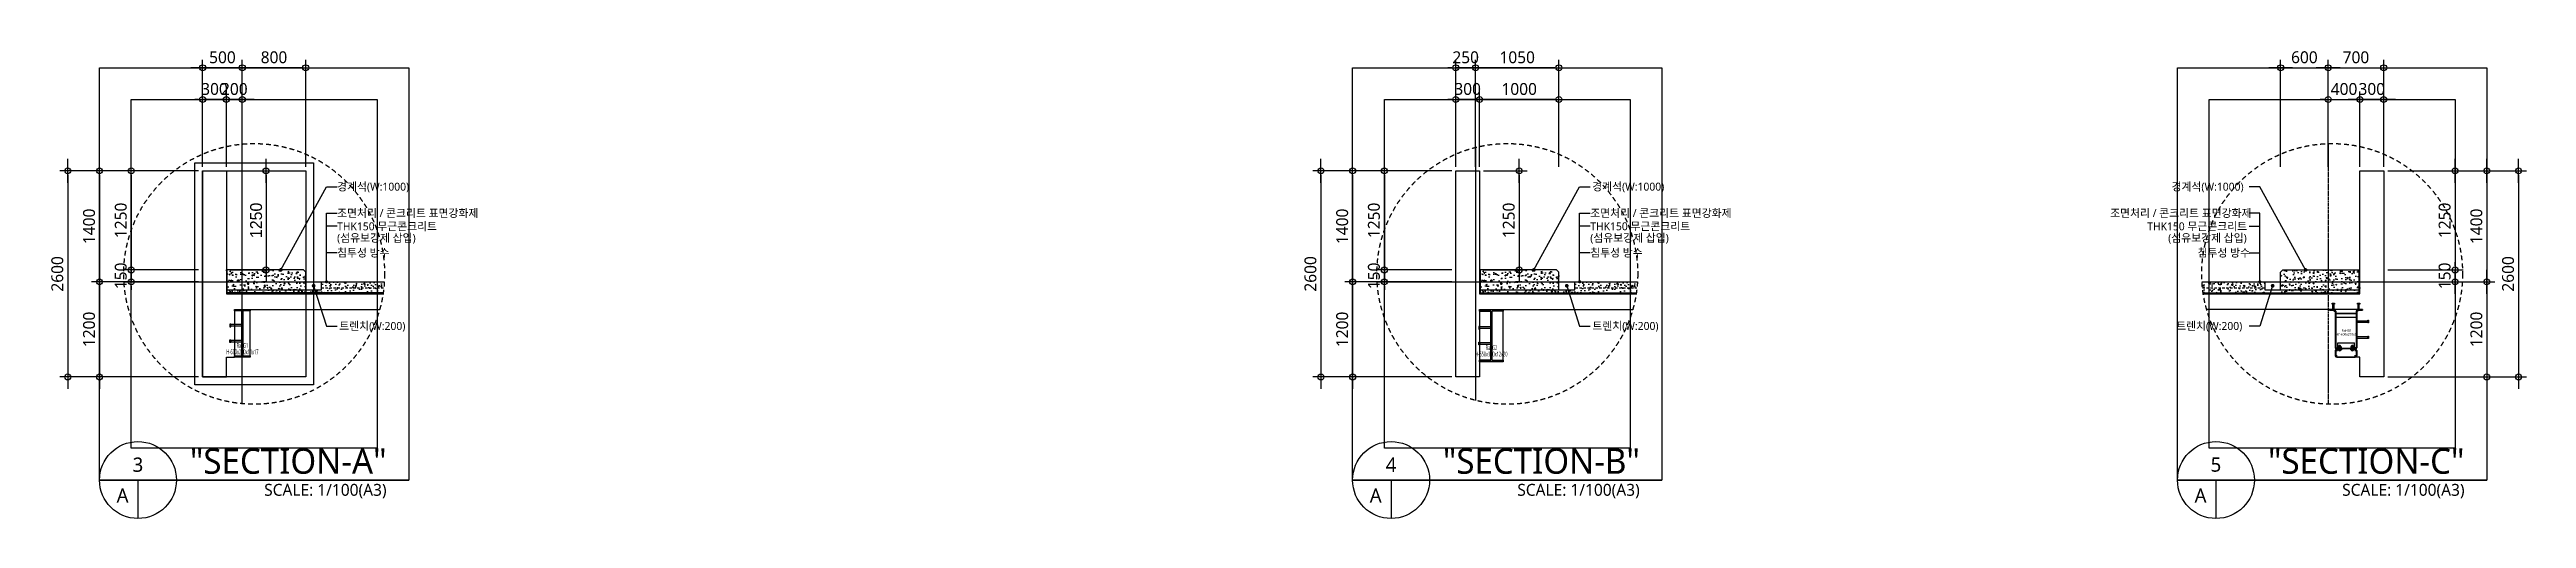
# Model space of a CAD drawing. Header units: millimetres. Extents: x 367092 to 767578, y 396038 to 811791.
# Drawn here: x 583692 to 739842, y 396038 to 425612 of the extents above; entities that cross this region are included whole.
import ezdxf
from ezdxf.enums import TextEntityAlignment as Align

# ---------------------------------------------------------------- set-up
doc = ezdxf.new("R2010")
doc.units = ezdxf.units.MM
doc.header["$LTSCALE"] = 100
doc.header["$MEASUREMENT"] = 0
doc.header["$PDSIZE"] = -10
for name, pattern in [('CENTER', [2, 1.25, -0.25, 0.25, -0.25]), ('HID', [2.5, 1.5, -1]), ('HIDDEN', [9.525, 6.35, -3.175])]:
    doc.linetypes.add(name, pattern=pattern)
doc.layers.get('0').update_dxf_attribs({"linetype": 'CONTINUOUS'})
doc.layers.get('Defpoints').update_dxf_attribs({"color": 171, "linetype": 'CONTINUOUS'})
for name, color, linetype in [('02-COL', 2, 'CONTINUOUS'), ('BOLT', 8, 'CONTINUOUS'), ('cen', 14, 'CONTINUOUS'), ('CEN(ST)', 1, 'CENTER'), ('CON', 2, 'CONTINUOUS'), ('EXT1', 3, 'CONTINUOUS'), ('HAT-252', 252, 'CONTINUOUS'), ('HF', 3, 'CONTINUOUS'), ('LED', 7, 'CONTINUOUS'), ('NDIM', 7, 'CONTINUOUS'), ('plate', 8, 'CONTINUOUS'), ('SASAC 도면번호', 6, 'CONTINUOUS'), ('STEEL', 5, 'CONTINUOUS'), ('STUD', 6, 'CONTINUOUS'), ('SYM', 7, 'CONTINUOUS'), ('TEXT', 3, 'CONTINUOUS'), ('TEXT(MIN)', 7, 'CONTINUOUS'), ('wire-meshes', 1, 'CONTINUOUS')]:
    doc.layers.add(name, color=color, linetype=linetype)
doc.styles.add('CGS', font='cgse', dxfattribs={"bigfont": 'cgs'})
doc.styles.add('TE', font='malgun_0.ttf')
doc.styles.add('나눔바른고딕', font='NanumBarunGothic.ttf')
doc.dimstyles.new('NDIM 1200', dxfattribs={"dimscale": 500, "dimtxt": 3, "dimasz": 1, "dimexe": 2, "dimexo": 2, "dimgap": 1, "dimtad": 1, "dimdec": 0, "dimdsep": 46, "dimtxsty": 'CGS', "dimblk": 'DOT0', "dimcen": 1, "dimdle": 8, "dimclrd": 2, "dimclre": 2, "dimclrt": 2, "dimadec": 0, "dimazin": 0, "dimtfac": 1, "dimtdec": 0, "dimtix": 1, "dimtmove": 2, "dimatfit": 3, "dimldrblk": 'DOT0', "dimfxl": 1, "dimtolj": 1, "dimtzin": 0, "dimlwd": -1, "dimlwe": -1, "dimarcsym": 0})
pattern_1 = [(50, (0, -2000), (717.2602, -62.75213), [75, -825]), (355, (0, -2000), (-138.75133, 752.19213), [60, -660]), (100.45144, (59.8, -2005.2), (578.50885, 689.44), [63.7402, -701.1421]), (46.1842, (0, -1800), (1067.2413, -165.5193), [112.5, -1237.5]), (96.63564, (88.9, -1813.8), (934.662, 974.1186), [95.6103, -1051.7138]), (351.18416, (0, -1800), (934.662, 974.1186), [90, -990]), (21, (100, -1850), (596.90705, -402.6189), [75, -825]), (326, (100, -1850), (243.3153, 725.15005), [60, -660]), (71.45144, (149.74, -1883.55), (840.2224, 322.53115), [63.7402, -701.1421]), (37.5, (0, -2000), (12.159855, 332.89385), [0, -652, 0, -670, 0, -662.5]), (7.5, (0, -2000), (263.06954, 394.41171), [0, -382, 0, -637, 0, -252.5]), (327.5, (-223, -2000), (533.82244, -22.55487), [0, -250, 0, -780, 0, -1035]), (317.5, (-323, -2000), (583.18617, 100.10498), [0, -325, 0, -518, 0, -735])]
pattern_2 = [(50, (-55500.3, -1998), (717.2602, -62.75213), [75, -825]), (355, (-55500.3, -1998), (-138.75133, 752.19213), [60, -660]), (100.45144, (-55440.5, -2003.2), (578.50885, 689.44), [63.7402, -701.1421]), (46.1842, (-55500.3, -1798), (1067.2413, -165.5193), [112.5, -1237.5]), (96.63564, (-55411.4, -1811.8), (934.662, 974.1186), [95.6103, -1051.7138]), (351.18416, (-55500.3, -1798), (934.662, 974.1186), [90, -990]), (21, (-55400.3, -1848), (596.90705, -402.6189), [75, -825]), (326, (-55400.3, -1848), (243.3153, 725.15005), [60, -660]), (71.451445, (-55350.55, -1881.5), (840.2224, 322.53115), [63.7402, -701.1421]), (37.5, (-55500.3, -1997.98), (12.159855, 332.89385), [0, -652, 0, -670, 0, -662.5]), (7.5, (-55500.3, -1997.98), (263.06954, 394.41171), [0, -382, 0, -637, 0, -252.5]), (327.5, (-55723.3, -1997.98), (533.82244, -22.55487), [0, -250, 0, -780, 0, -1035]), (317.5, (-55823.3, -1997.98), (583.18617, 100.10498), [0, -325, 0, -518, 0, -735])]
pattern_3 = [(50, (-134500, -2000), (717.2602, -62.75213), [75, -825]), (355, (-134500, -2000), (-138.75133, 752.19213), [60, -660]), (100.45144, (-134440.2, -2005.2), (578.50885, 689.44), [63.7402, -701.1421]), (46.1842, (-134500, -1800), (1067.2413, -165.5193), [112.5, -1237.5]), (96.63564, (-134411.1, -1813.8), (934.662, 974.1186), [95.6103, -1051.7138]), (351.18416, (-134500, -1800), (934.662, 974.1186), [90, -990]), (21, (-134400, -1850), (596.90705, -402.6189), [75, -825]), (326, (-134400, -1850), (243.3153, 725.15005), [60, -660]), (71.451445, (-134350.26, -1883.55), (840.2224, 322.53115), [63.7402, -701.1421]), (37.5, (-134500, -2000), (12.159855, 332.89385), [0, -652, 0, -670, 0, -662.5]), (7.5, (-134500, -2000), (263.06954, 394.41171), [0, -382, 0, -637, 0, -252.5]), (327.5, (-134723, -2000), (533.82244, -22.55487), [0, -250, 0, -780, 0, -1035]), (317.5, (-134823, -2000), (583.18617, 100.10498), [0, -325, 0, -518, 0, -735])]

msp = doc.modelspace()

# ---------------------------------------------------------------- texts
at = {"layer": 'TEXT', "style": '나눔바른고딕'}
for s, p in [('3', (589266.1, 399431.9)), ('4', (668266.1, 399431.9)), ('5', (720265.8, 399431.9)), ('A', (588296.4, 397492.6)), ('A', (667296.4, 397492.6)), ('A', (719296.1, 397492.6))]:
    msp.add_text(s, height=900, dxfattribs=at).set_placement(p, align=Align.MIDDLE)
for s, p in [('"SECTION-A"', (598740.3, 399657.9)), ('"SECTION-B"', (677740.3, 399657.9)), ('"SECTION-C"', (729740, 399657.9))]:
    msp.add_text(s, height=1600, dxfattribs=at).set_placement(p, align=Align.MIDDLE_CENTER)
for p in [(604939.9, 398219.8), (683939.9, 398219.8), (735939.6, 398219.8)]:
    msp.add_text('SCALE: 1/100(A3)', height=750, dxfattribs=at).set_placement(p, align=Align.TOP_RIGHT)
at = {"layer": 'TEXT(MIN)', "style": '나눔바른고딕'}
for s, p in [('경계석(W:1000)', (601820.1, 416962.2)), ('경계석(W:1000)', (680944.2, 416964.3)), ('경계석(W:1000)', (717466.4, 416962.2)), ('조면처리 / 콘크리트 표면강화제', (601820.1, 415295.6)), ('조면처리 / 콘크리트 표면강화제', (680820.1, 415297.6)), ('조면처리 / 콘크리트 표면강화제', (713598.8, 415295.6)), ('THK150 무근콘크리트', (601820.1, 414462.2)), ('(섬유보강제 삽입)', (601820.1, 413731.5)), ('THK150 무근콘크리트', (680820.1, 414464.3)), ('(섬유보강제 삽입)', (680820.1, 413733.6)), ('THK150 무근콘크리트', (715931, 414462.2)), ('(섬유보강제 삽입)', (717253.5, 413731.5)), ('침투성 방수', (601820.1, 412795.6)), ('침투성 방수', (680820.1, 412797.6)), ('침투성 방수', (719107.1, 412795.6)), ('트렌치(W:200)', (601953.6, 408176.8)), ('트렌치(W:200)', (680953.6, 408178.8)), ('트렌치(W:200)', (717755.2, 408176.8))]:
    msp.add_text(s, height=500, dxfattribs=at).set_placement(p, align=Align.MIDDLE_LEFT)

# ---------------------------------------------------------------- blocks, each defined once
blk = doc.blocks.new('*U195')
at = {"layer": 'Defpoints'}
for p, q in [((-100, 283), (-100, -283)), ((-5.5, 0), (5.5, 0)), ((100, -283), (100, 283))]:
    blk.add_line(p, q, dxfattribs=at)
at = {"layer": 'STEEL', "color": 0, "linetype": 'ByBlock', "ltscale": 0.5}
for p, q in [((-5.5, 283), (-100, 283)), ((-5.5, -283), (-5.5, 283)), ((100, 283), (5.5, 283)), ((5.5, 283), (5.5, -283)), ((-100, -283), (-5.5, -283)), ((5.5, -283), (100, -283))]:
    blk.add_line(p, q, dxfattribs=at)
for points in [[(-100, 283), (-100, 300), (100, 300), (100, 283)], [(100, -283), (100, -300), (-100, -300), (-100, -283)]]:
    blk.add_lwpolyline(points, dxfattribs=at)
blk = doc.blocks.new('RaSG1')
at = {"layer": 'HF'}
blk.add_blockref('*U195', (0, -300), dxfattribs=at)
at = {"layer": 'Defpoints', "style": 'TE', "width": 0.5}
for s, p in [('H-600x200x11x17', (2, -533)), ('RaSG1', (2, -452))]:
    blk.add_text(s, height=60, dxfattribs=at).set_placement(p, align=Align.MIDDLE_CENTER)
blk = doc.blocks.new('*U200')
at = {"layer": 'Defpoints'}
for p, q in [((-150, 309), (-150, -309)), ((-6, 0), (6, 0)), ((150, -309), (150, 309))]:
    blk.add_line(p, q, dxfattribs=at)
at = {"layer": 'STEEL', "color": 0, "linetype": 'ByBlock', "ltscale": 0.5}
for p, q in [((-6, 309), (-150, 309)), ((-6, -309), (-6, 309)), ((150, 309), (6, 309)), ((6, 309), (6, -309)), ((-150, -309), (-6, -309)), ((6, -309), (150, -309))]:
    blk.add_line(p, q, dxfattribs=at)
for points in [[(-150, 309), (-150, 329), (150, 329), (150, 309)], [(150, -309), (150, -329), (-150, -329), (-150, -309)]]:
    blk.add_lwpolyline(points, dxfattribs=at)
blk = doc.blocks.new('RaSG2-SEC')
at = {"layer": 'HF'}
blk.add_blockref('*U200', (0, -329), dxfattribs=at)
at = {"layer": 'Defpoints', "style": 'TE', "width": 0.5}
for s, p in [('H-658x300x12x20', (2, -561)), ('RaSG2', (2, -481))]:
    blk.add_text(s, height=60, dxfattribs=at).set_placement(p, align=Align.MIDDLE_CENTER)
blk = doc.blocks.new('*U325')
at = {"layer": 'BOLT'}
for p, q in [((-20, 0), (20, 0)), ((-20, 0), (-20, -4)), ((-17, 18), (17, 18)), ((20, 0), (20, -4)), ((-20, -4), (20, -4)), ((-18, -19), (-18, -6)), ((-14, -4), (14, -4)), ((-14, -20), (14, -20)), ((-10, -20), (-10, -31)), ((-10, -31), (-8, -33)), ((-10, -31), (10, -31)), ((-9, -19), (-9, -6)), ((-8, -33), (8, -33)), ((10, -31), (8, -33)), ((9, -19), (9, -6)), ((10, -20), (10, -31)), ((18, -19), (18, -6))]:
    blk.add_line(p, q, dxfattribs=at)
at = {"layer": 'BOLT', "linetype": 'HIDDEN'}
for p, q in [((-10, 18), (-10, 0)), ((10, 18), (10, 0))]:
    blk.add_line(p, q, dxfattribs=at)
at = {"layer": 'BOLT'}
for centre, radius, start, end in [((0, 13), 17.6, 15.5187, 164.4813), ((-14, -11), 6.71, 47.8966, 132.1034), ((-14, -14), 6.71, 227.8966, 312.1034), ((0, -29), 24.2, 68.2132, 111.7868), ((0, 4), 24.2, 248.2132, 291.7868), ((14, -11), 6.71, 47.8966, 132.1034), ((14, -14), 6.71, 227.8966, 312.1034)]:
    blk.add_arc(centre, radius, start, end, dxfattribs=at)
at = {"layer": 'cen'}
blk.add_line((0, 36), (0, -38), dxfattribs=at)
blk = doc.blocks.new('SB16')
at = {"layer": 'STUD'}
for p, q in [((-8, 0), (-8, 70)), ((8, 0), (8, 70))]:
    blk.add_line(p, q, dxfattribs=at)
blk.add_lwpolyline([(-15, 70), (-15, 80), (14, 80), (14, 70)], close=True, dxfattribs=at)
blk = doc.blocks.new('*U208')
at = {"layer": 'Defpoints'}
blk.add_point((0, 0), dxfattribs=at)
at = {"layer": 'HF'}
for p, q in [((-209, 0), (-147, 0)), ((-209, 0), (-209, -6)), ((209, 0), (147, 0)), ((209, 0), (209, -6)), ((-209, -6), (-147, -6)), ((-135, -18), (-135, -482)), ((-129, -18), (-129, -482)), ((129, -18), (129, -482)), ((135, -18), (135, -482)), ((209, -6), (147, -6)), ((-135, -518), (-135, -582)), ((-129, -518), (-129, -582)), ((-117, -494), (-55, -494)), ((-117, -500), (-55, -500)), ((-117, -506), (-55, -506)), ((-117, -594), (117, -594)), ((-117, -600), (117, -600)), ((-55, -494), (-55, -500)), ((-55, -500), (-55, -506)), ((117, -494), (55, -494)), ((55, -494), (55, -500)), ((117, -500), (55, -500)), ((55, -500), (55, -506)), ((117, -506), (55, -506)), ((129, -518), (129, -582)), ((135, -518), (135, -582))]:
    blk.add_line(p, q, dxfattribs=at)
for centre, radius, start, end in [((-147, -18), 18, 360, 450), ((147, -18), 18, 90, 180), ((-147, -18), 12, 360, 450), ((147, -18), 12, 90, 180), ((-117, -482), 18, 180, 270), ((-117, -518), 18, 90, 180), ((-117, -582), 18, 180, 270), ((-117, -482), 12, 180, 270), ((-117, -518), 12, 90, 180), ((-117, -582), 12, 180, 270), ((117, -482), 12, 270, 360), ((117, -482), 18, 270, 360), ((117, -518), 18, 0, 90), ((117, -518), 12, 0, 90), ((117, -582), 12, 270, 360), ((117, -582), 18, 270, 360)]:
    blk.add_arc(centre, radius, start, end, dxfattribs=at)
blk = doc.blocks.new('RaHG1-SEC')
at = {"layer": 'cen'}
for p, q in [((-152, -18), (-142, -18)), ((-147, -23), (-147, -13)), ((152, -18), (142, -18)), ((147, -23), (147, -13)), ((-122, -482), (-112, -482)), ((-122, -518), (-112, -518)), ((-122, -582), (-112, -582)), ((-117, -487), (-117, -477)), ((-117, -513), (-117, -523)), ((-117, -587), (-117, -577)), ((122, -482), (112, -482)), ((122, -518), (112, -518)), ((122, -582), (112, -582)), ((117, -487), (117, -477)), ((117, -513), (117, -523)), ((117, -587), (117, -577))]:
    blk.add_line(p, q, dxfattribs=at)
at = {"layer": 'plate'}
for p, q in [((129, -50), (-129, -50)), ((129, -54), (-129, -54)), ((129, -100), (-129, -100)), ((-105, -494), (-105, -419)), ((-105, -419), (105, -419)), ((105, -494), (105, -419))]:
    blk.add_line(p, q, dxfattribs=at)
for points in [[(-105, -488), (105, -488)], [(105, -494), (-105, -494)]]:
    blk.add_lwpolyline(points, dxfattribs=at)
at = {"layer": 'BOLT', "rotation": 180}
for p in [(-80, -488), (80, -488)]:
    blk.add_blockref('*U325', p, dxfattribs=at)
at = {"layer": 'HF'}
blk.add_blockref('*U208', (0, 0), dxfattribs=at)
at = {"layer": 'STUD'}
for p in [(-159, 0), (159, 0)]:
    blk.add_blockref('SB16', p, dxfattribs=at)
at = {"layer": 'Defpoints', "style": '나눔바른고딕', "width": 0.8}
for s, p in [('HF-600x270x6', (3, -312)), ('RaHG1', (9, -264))]:
    blk.add_text(s, height=30, dxfattribs=at).set_placement(p, align=Align.MIDDLE_CENTER)
blk = doc.blocks.new('DOT0')
blk.add_line((-3, 0), (3, 0))
at = {"color": 6}
blk.add_circle((0, 0), 0.75, dxfattribs=at)
blk = doc.blocks.new('*D295')
at = {"layer": 'Defpoints', "color": 0, "ltscale": 0.4, "transparency": 16777216}
for p in [(730842, 424462), (727342, 417962), (730842, 417962)]:
    blk.add_point(p, dxfattribs=at)
at = {"layer": 'NDIM', "ltscale": 0.4, "transparency": 16777216}
for p, q in [((727342, 418212), (727342, 424962)), ((730842, 418212), (730842, 424962)), ((727592, 424462), (730592, 424462))]:
    blk.add_line(p, q, dxfattribs=at)
at = {"layer": 'NDIM', "ltscale": 0.4, "transparency": 16777216, "xscale": 250, "yscale": 250, "zscale": 250, "rotation": 180}
blk.add_blockref('DOT0', (727342, 424462), dxfattribs=at)
at = {"layer": 'NDIM', "ltscale": 0.4, "transparency": 16777216, "xscale": 250, "yscale": 250, "zscale": 250}
blk.add_blockref('DOT0', (730842, 424462), dxfattribs=at)
at = {"layer": 'NDIM', "ltscale": 0.4, "transparency": 16777216, "insert": (729092, 425119), "char_height": 750, "attachment_point": 5, "style": '나눔바른고딕'}
blk.add_mtext('\\A1;700', dxfattribs=at)
blk = doc.blocks.new('*D296')
at = {"layer": 'Defpoints', "color": 0, "ltscale": 0.4, "transparency": 16777216}
for p in [(729342, 422462), (727342, 417962), (729342, 417962)]:
    blk.add_point(p, dxfattribs=at)
at = {"layer": 'NDIM', "ltscale": 0.4, "transparency": 16777216}
for p, q in [((727092, 422462), (726842, 422462)), ((727342, 418212), (727342, 422962)), ((727342, 422462), (729342, 422462)), ((729342, 418212), (729342, 422962)), ((729592, 422462), (729842, 422462))]:
    blk.add_line(p, q, dxfattribs=at)
at = {"layer": 'NDIM', "ltscale": 0.4, "transparency": 16777216, "xscale": 250, "yscale": 250, "zscale": 250}
blk.add_blockref('DOT0', (727342, 422462), dxfattribs=at)
at = {"layer": 'NDIM', "ltscale": 0.4, "transparency": 16777216, "xscale": 250, "yscale": 250, "zscale": 250, "rotation": 180}
blk.add_blockref('DOT0', (729342, 422462), dxfattribs=at)
at = {"layer": 'NDIM', "ltscale": 0.4, "transparency": 16777216, "insert": (728342, 423119), "char_height": 750, "attachment_point": 5, "style": '나눔바른고딕'}
blk.add_mtext('\\A1;400', dxfattribs=at)
blk = doc.blocks.new('*D297')
at = {"layer": 'Defpoints', "color": 0, "ltscale": 0.4, "transparency": 16777216}
for p in [(730842, 422462), (729342, 417962), (730842, 417962)]:
    blk.add_point(p, dxfattribs=at)
at = {"layer": 'NDIM', "ltscale": 0.4, "transparency": 16777216}
for p, q in [((729092, 422462), (728842, 422462)), ((729342, 418212), (729342, 422962)), ((729342, 422462), (730842, 422462)), ((730842, 418212), (730842, 422962)), ((731092, 422462), (731342, 422462))]:
    blk.add_line(p, q, dxfattribs=at)
at = {"layer": 'NDIM', "ltscale": 0.4, "transparency": 16777216, "xscale": 250, "yscale": 250, "zscale": 250}
blk.add_blockref('DOT0', (729342, 422462), dxfattribs=at)
at = {"layer": 'NDIM', "ltscale": 0.4, "transparency": 16777216, "xscale": 250, "yscale": 250, "zscale": 250, "rotation": 180}
blk.add_blockref('DOT0', (730842, 422462), dxfattribs=at)
at = {"layer": 'NDIM', "ltscale": 0.4, "transparency": 16777216, "insert": (730092, 423120), "char_height": 750, "attachment_point": 5, "style": '나눔바른고딕'}
blk.add_mtext('\\A1;300', dxfattribs=at)
blk = doc.blocks.new('*D298')
at = {"layer": 'Defpoints', "color": 0, "ltscale": 0.4, "transparency": 16777216}
for p in [(730842, 417962), (730842, 404962), (739342, 404962)]:
    blk.add_point(p, dxfattribs=at)
at = {"layer": 'NDIM', "ltscale": 0.4, "transparency": 16777216}
for p, q in [((731092, 417962), (739842, 417962)), ((739342, 417712), (739342, 405212)), ((731092, 404962), (739842, 404962))]:
    blk.add_line(p, q, dxfattribs=at)
at = {"layer": 'NDIM', "ltscale": 0.4, "transparency": 16777216, "xscale": 250, "yscale": 250, "zscale": 250}
for p, rotation in [((739342, 417962), 90), ((739342, 404962), 270)]:
    blk.add_blockref('DOT0', p, dxfattribs=dict(at, rotation=rotation))
at = {"layer": 'NDIM', "ltscale": 0.4, "transparency": 16777216, "insert": (738684, 411462), "char_height": 750, "attachment_point": 5, "rotation": 90, "style": '나눔바른고딕'}
blk.add_mtext('\\A1;2600', dxfattribs=at)
blk = doc.blocks.new('*D299')
at = {"layer": 'Defpoints', "color": 0, "ltscale": 0.4, "transparency": 16777216}
for p in [(730842, 417962), (730842, 410962), (737342, 410962)]:
    blk.add_point(p, dxfattribs=at)
at = {"layer": 'NDIM', "ltscale": 0.4, "transparency": 16777216}
for p, q in [((731092, 417962), (737842, 417962)), ((737342, 417712), (737342, 411212)), ((731092, 410962), (737842, 410962))]:
    blk.add_line(p, q, dxfattribs=at)
at = {"layer": 'NDIM', "ltscale": 0.4, "transparency": 16777216, "xscale": 250, "yscale": 250, "zscale": 250}
for p, rotation in [((737342, 417962), 90), ((737342, 410962), 270)]:
    blk.add_blockref('DOT0', p, dxfattribs=dict(at, rotation=rotation))
at = {"layer": 'NDIM', "ltscale": 0.4, "transparency": 16777216, "insert": (736685, 414462), "char_height": 750, "attachment_point": 5, "rotation": 90, "style": '나눔바른고딕'}
blk.add_mtext('\\A1;1400', dxfattribs=at)
blk = doc.blocks.new('*D300')
at = {"layer": 'Defpoints', "color": 0, "ltscale": 0.4, "transparency": 16777216}
for p in [(730842, 410962), (730842, 404962), (737342, 404962)]:
    blk.add_point(p, dxfattribs=at)
at = {"layer": 'NDIM', "ltscale": 0.4, "transparency": 16777216}
for p, q in [((731092, 410962), (737842, 410962)), ((737342, 410712), (737342, 405212)), ((731092, 404962), (737842, 404962))]:
    blk.add_line(p, q, dxfattribs=at)
at = {"layer": 'NDIM', "ltscale": 0.4, "transparency": 16777216, "xscale": 250, "yscale": 250, "zscale": 250}
for p, rotation in [((737342, 410962), 90), ((737342, 404962), 270)]:
    blk.add_blockref('DOT0', p, dxfattribs=dict(at, rotation=rotation))
at = {"layer": 'NDIM', "ltscale": 0.4, "transparency": 16777216, "insert": (736685, 407962), "char_height": 750, "attachment_point": 5, "rotation": 90, "style": '나눔바른고딕'}
blk.add_mtext('\\A1;1200', dxfattribs=at)
blk = doc.blocks.new('*D301')
at = {"layer": 'Defpoints', "color": 0, "ltscale": 0.4, "transparency": 16777216}
for p in [(727342, 424462), (724342, 417962), (727342, 417962)]:
    blk.add_point(p, dxfattribs=at)
at = {"layer": 'NDIM', "ltscale": 0.4, "transparency": 16777216}
for p, q in [((724342, 418212), (724342, 424962)), ((727342, 418212), (727342, 424962)), ((724592, 424462), (727092, 424462))]:
    blk.add_line(p, q, dxfattribs=at)
at = {"layer": 'NDIM', "ltscale": 0.4, "transparency": 16777216, "xscale": 250, "yscale": 250, "zscale": 250, "rotation": 180}
blk.add_blockref('DOT0', (724342, 424462), dxfattribs=at)
at = {"layer": 'NDIM', "ltscale": 0.4, "transparency": 16777216, "xscale": 250, "yscale": 250, "zscale": 250}
blk.add_blockref('DOT0', (727342, 424462), dxfattribs=at)
at = {"layer": 'NDIM', "ltscale": 0.4, "transparency": 16777216, "insert": (725842, 425120), "char_height": 750, "attachment_point": 5, "style": '나눔바른고딕'}
blk.add_mtext('\\A1;600', dxfattribs=at)
blk = doc.blocks.new('*D302')
at = {"layer": 'Defpoints', "color": 0, "ltscale": 0.4, "transparency": 16777216}
for p in [(672342, 424462), (672342, 417962), (673592, 417962)]:
    blk.add_point(p, dxfattribs=at)
at = {"layer": 'NDIM', "ltscale": 0.4, "transparency": 16777216}
for p, q in [((672342, 418212), (672342, 424962)), ((673592, 418212), (673592, 424962)), ((672092, 424462), (671842, 424462)), ((673592, 424462), (672342, 424462)), ((673842, 424462), (674092, 424462))]:
    blk.add_line(p, q, dxfattribs=at)
at = {"layer": 'NDIM', "ltscale": 0.4, "transparency": 16777216, "xscale": 250, "yscale": 250, "zscale": 250}
blk.add_blockref('DOT0', (672342, 424462), dxfattribs=at)
at = {"layer": 'NDIM', "ltscale": 0.4, "transparency": 16777216, "xscale": 250, "yscale": 250, "zscale": 250, "rotation": 180}
blk.add_blockref('DOT0', (673592, 424462), dxfattribs=at)
at = {"layer": 'NDIM', "ltscale": 0.4, "transparency": 16777216, "insert": (672967, 425119), "char_height": 750, "attachment_point": 5, "style": '나눔바른고딕'}
blk.add_mtext('\\A1;250', dxfattribs=at)
blk = doc.blocks.new('*D303')
at = {"layer": 'Defpoints', "color": 0, "ltscale": 0.4, "transparency": 16777216}
for p in [(673842, 422462), (673842, 417962), (678842, 417962)]:
    blk.add_point(p, dxfattribs=at)
at = {"layer": 'NDIM', "ltscale": 0.4, "transparency": 16777216}
for p, q in [((673842, 418212), (673842, 422962)), ((678592, 422462), (674092, 422462)), ((678842, 418212), (678842, 422962))]:
    blk.add_line(p, q, dxfattribs=at)
at = {"layer": 'NDIM', "ltscale": 0.4, "transparency": 16777216, "xscale": 250, "yscale": 250, "zscale": 250, "rotation": 180}
blk.add_blockref('DOT0', (673842, 422462), dxfattribs=at)
at = {"layer": 'NDIM', "ltscale": 0.4, "transparency": 16777216, "xscale": 250, "yscale": 250, "zscale": 250}
blk.add_blockref('DOT0', (678842, 422462), dxfattribs=at)
at = {"layer": 'NDIM', "ltscale": 0.4, "transparency": 16777216, "insert": (676342, 423119), "char_height": 750, "attachment_point": 5, "style": '나눔바른고딕'}
blk.add_mtext('\\A1;1000', dxfattribs=at)
blk = doc.blocks.new('*D304')
at = {"layer": 'Defpoints', "color": 0, "ltscale": 0.4, "transparency": 16777216}
for p in [(672342, 422462), (672342, 417962), (673842, 417962)]:
    blk.add_point(p, dxfattribs=at)
at = {"layer": 'NDIM', "ltscale": 0.4, "transparency": 16777216}
for p, q in [((672092, 422462), (671842, 422462)), ((672342, 418212), (672342, 422962)), ((673842, 422462), (672342, 422462)), ((673842, 418212), (673842, 422962)), ((674092, 422462), (674342, 422462))]:
    blk.add_line(p, q, dxfattribs=at)
at = {"layer": 'NDIM', "ltscale": 0.4, "transparency": 16777216, "xscale": 250, "yscale": 250, "zscale": 250}
blk.add_blockref('DOT0', (672342, 422462), dxfattribs=at)
at = {"layer": 'NDIM', "ltscale": 0.4, "transparency": 16777216, "xscale": 250, "yscale": 250, "zscale": 250, "rotation": 180}
blk.add_blockref('DOT0', (673842, 422462), dxfattribs=at)
at = {"layer": 'NDIM', "ltscale": 0.4, "transparency": 16777216, "insert": (673092, 423120), "char_height": 750, "attachment_point": 5, "style": '나눔바른고딕'}
blk.add_mtext('\\A1;300', dxfattribs=at)
blk = doc.blocks.new('*D305')
at = {"layer": 'Defpoints', "color": 0, "ltscale": 0.4, "transparency": 16777216}
for p in [(673592, 424462), (673592, 417962), (678842, 417962)]:
    blk.add_point(p, dxfattribs=at)
at = {"layer": 'NDIM', "ltscale": 0.4, "transparency": 16777216}
for p, q in [((673592, 418212), (673592, 424962)), ((678842, 418212), (678842, 424962)), ((678592, 424462), (673842, 424462))]:
    blk.add_line(p, q, dxfattribs=at)
at = {"layer": 'NDIM', "ltscale": 0.4, "transparency": 16777216, "xscale": 250, "yscale": 250, "zscale": 250, "rotation": 180}
blk.add_blockref('DOT0', (673592, 424462), dxfattribs=at)
at = {"layer": 'NDIM', "ltscale": 0.4, "transparency": 16777216, "xscale": 250, "yscale": 250, "zscale": 250}
blk.add_blockref('DOT0', (678842, 424462), dxfattribs=at)
at = {"layer": 'NDIM', "ltscale": 0.4, "transparency": 16777216, "insert": (676217, 425119), "char_height": 750, "attachment_point": 5, "style": '나눔바른고딕'}
blk.add_mtext('\\A1;1050', dxfattribs=at)
blk = doc.blocks.new('*D306')
at = {"layer": 'Defpoints', "color": 0, "ltscale": 0.4, "transparency": 16777216}
for p in [(593342, 424462), (593342, 417962), (595842, 417962)]:
    blk.add_point(p, dxfattribs=at)
at = {"layer": 'NDIM', "ltscale": 0.4, "transparency": 16777216}
for p, q in [((593342, 418212), (593342, 424962)), ((595842, 418212), (595842, 424962)), ((595592, 424462), (593592, 424462))]:
    blk.add_line(p, q, dxfattribs=at)
at = {"layer": 'NDIM', "ltscale": 0.4, "transparency": 16777216, "xscale": 250, "yscale": 250, "zscale": 250, "rotation": 180}
blk.add_blockref('DOT0', (593342, 424462), dxfattribs=at)
at = {"layer": 'NDIM', "ltscale": 0.4, "transparency": 16777216, "xscale": 250, "yscale": 250, "zscale": 250}
blk.add_blockref('DOT0', (595842, 424462), dxfattribs=at)
at = {"layer": 'NDIM', "ltscale": 0.4, "transparency": 16777216, "insert": (594592, 425119), "char_height": 750, "attachment_point": 5, "style": '나눔바른고딕'}
blk.add_mtext('\\A1;500', dxfattribs=at)
blk = doc.blocks.new('*D307')
at = {"layer": 'Defpoints', "color": 0, "ltscale": 0.4, "transparency": 16777216}
for p in [(594842, 422462), (594842, 417962), (595842, 417962)]:
    blk.add_point(p, dxfattribs=at)
at = {"layer": 'NDIM', "ltscale": 0.4, "transparency": 16777216}
for p, q in [((594592, 422462), (594342, 422462)), ((594842, 418212), (594842, 422962)), ((595842, 422462), (594842, 422462)), ((595842, 418212), (595842, 422962)), ((596092, 422462), (596342, 422462))]:
    blk.add_line(p, q, dxfattribs=at)
at = {"layer": 'NDIM', "ltscale": 0.4, "transparency": 16777216, "xscale": 250, "yscale": 250, "zscale": 250}
blk.add_blockref('DOT0', (594842, 422462), dxfattribs=at)
at = {"layer": 'NDIM', "ltscale": 0.4, "transparency": 16777216, "xscale": 250, "yscale": 250, "zscale": 250, "rotation": 180}
blk.add_blockref('DOT0', (595842, 422462), dxfattribs=at)
at = {"layer": 'NDIM', "ltscale": 0.4, "transparency": 16777216, "insert": (595342, 423119), "char_height": 750, "attachment_point": 5, "style": '나눔바른고딕'}
blk.add_mtext('\\A1;200', dxfattribs=at)
blk = doc.blocks.new('*D308')
at = {"layer": 'Defpoints', "color": 0, "ltscale": 0.4, "transparency": 16777216}
for p in [(593342, 422462), (593342, 417962), (594842, 417962)]:
    blk.add_point(p, dxfattribs=at)
at = {"layer": 'NDIM', "ltscale": 0.4, "transparency": 16777216}
for p, q in [((593092, 422462), (592842, 422462)), ((593342, 418212), (593342, 422962)), ((594842, 422462), (593342, 422462)), ((594842, 418212), (594842, 422962)), ((595092, 422462), (595342, 422462))]:
    blk.add_line(p, q, dxfattribs=at)
at = {"layer": 'NDIM', "ltscale": 0.4, "transparency": 16777216, "xscale": 250, "yscale": 250, "zscale": 250}
blk.add_blockref('DOT0', (593342, 422462), dxfattribs=at)
at = {"layer": 'NDIM', "ltscale": 0.4, "transparency": 16777216, "xscale": 250, "yscale": 250, "zscale": 250, "rotation": 180}
blk.add_blockref('DOT0', (594842, 422462), dxfattribs=at)
at = {"layer": 'NDIM', "ltscale": 0.4, "transparency": 16777216, "insert": (594092, 423120), "char_height": 750, "attachment_point": 5, "style": '나눔바른고딕'}
blk.add_mtext('\\A1;300', dxfattribs=at)
blk = doc.blocks.new('*D309')
at = {"layer": 'Defpoints', "color": 0, "ltscale": 0.4, "transparency": 16777216}
for p in [(595842, 424462), (595842, 417962), (599842, 417962)]:
    blk.add_point(p, dxfattribs=at)
at = {"layer": 'NDIM', "ltscale": 0.4, "transparency": 16777216}
for p, q in [((595842, 418212), (595842, 424962)), ((599842, 418212), (599842, 424962)), ((599592, 424462), (596092, 424462))]:
    blk.add_line(p, q, dxfattribs=at)
at = {"layer": 'NDIM', "ltscale": 0.4, "transparency": 16777216, "xscale": 250, "yscale": 250, "zscale": 250, "rotation": 180}
blk.add_blockref('DOT0', (595842, 424462), dxfattribs=at)
at = {"layer": 'NDIM', "ltscale": 0.4, "transparency": 16777216, "xscale": 250, "yscale": 250, "zscale": 250}
blk.add_blockref('DOT0', (599842, 424462), dxfattribs=at)
at = {"layer": 'NDIM', "ltscale": 0.4, "transparency": 16777216, "insert": (597842, 425119), "char_height": 750, "attachment_point": 5, "style": '나눔바른고딕'}
blk.add_mtext('\\A1;800', dxfattribs=at)
blk = doc.blocks.new('*D310')
at = {"layer": 'Defpoints', "color": 0, "ltscale": 0.4, "transparency": 16777216}
for p in [(672342, 417962), (663842, 404962), (672342, 404962)]:
    blk.add_point(p, dxfattribs=at)
at = {"layer": 'NDIM', "ltscale": 0.4, "transparency": 16777216}
for p, q in [((672092, 417962), (663342, 417962)), ((663842, 417712), (663842, 405212)), ((672092, 404962), (663342, 404962))]:
    blk.add_line(p, q, dxfattribs=at)
at = {"layer": 'NDIM', "ltscale": 0.4, "transparency": 16777216, "xscale": 250, "yscale": 250, "zscale": 250}
for p, rotation in [((663842, 417962), 90), ((663842, 404962), 270)]:
    blk.add_blockref('DOT0', p, dxfattribs=dict(at, rotation=rotation))
at = {"layer": 'NDIM', "ltscale": 0.4, "transparency": 16777216, "insert": (663184, 411462), "char_height": 750, "attachment_point": 5, "rotation": 90, "style": '나눔바른고딕'}
blk.add_mtext('\\A1;2600', dxfattribs=at)
blk = doc.blocks.new('*D311')
at = {"layer": 'Defpoints', "color": 0, "ltscale": 0.4, "transparency": 16777216}
for p in [(672342, 417962), (665842, 410962), (672342, 410962)]:
    blk.add_point(p, dxfattribs=at)
at = {"layer": 'NDIM', "ltscale": 0.4, "transparency": 16777216}
for p, q in [((672092, 417962), (665342, 417962)), ((665842, 417712), (665842, 411212)), ((672092, 410962), (665342, 410962))]:
    blk.add_line(p, q, dxfattribs=at)
at = {"layer": 'NDIM', "ltscale": 0.4, "transparency": 16777216, "xscale": 250, "yscale": 250, "zscale": 250}
for p, rotation in [((665842, 417962), 90), ((665842, 410962), 270)]:
    blk.add_blockref('DOT0', p, dxfattribs=dict(at, rotation=rotation))
at = {"layer": 'NDIM', "ltscale": 0.4, "transparency": 16777216, "insert": (665185, 414462), "char_height": 750, "attachment_point": 5, "rotation": 90, "style": '나눔바른고딕'}
blk.add_mtext('\\A1;1400', dxfattribs=at)
blk = doc.blocks.new('*D312')
at = {"layer": 'Defpoints', "color": 0, "ltscale": 0.4, "transparency": 16777216}
for p in [(672342, 410962), (665842, 404962), (672342, 404962)]:
    blk.add_point(p, dxfattribs=at)
at = {"layer": 'NDIM', "ltscale": 0.4, "transparency": 16777216}
for p, q in [((672092, 410962), (665342, 410962)), ((665842, 410712), (665842, 405212)), ((672092, 404962), (665342, 404962))]:
    blk.add_line(p, q, dxfattribs=at)
at = {"layer": 'NDIM', "ltscale": 0.4, "transparency": 16777216, "xscale": 250, "yscale": 250, "zscale": 250}
for p, rotation in [((665842, 410962), 90), ((665842, 404962), 270)]:
    blk.add_blockref('DOT0', p, dxfattribs=dict(at, rotation=rotation))
at = {"layer": 'NDIM', "ltscale": 0.4, "transparency": 16777216, "insert": (665185, 407962), "char_height": 750, "attachment_point": 5, "rotation": 90, "style": '나눔바른고딕'}
blk.add_mtext('\\A1;1200', dxfattribs=at)
blk = doc.blocks.new('*D313')
at = {"layer": 'Defpoints', "color": 0, "ltscale": 0.4, "transparency": 16777216}
for p in [(593342, 417962), (584842, 404962), (593342, 404962)]:
    blk.add_point(p, dxfattribs=at)
at = {"layer": 'NDIM', "ltscale": 0.4, "transparency": 16777216}
for p, q in [((593092, 417962), (584342, 417962)), ((584842, 417712), (584842, 405212)), ((593092, 404962), (584342, 404962))]:
    blk.add_line(p, q, dxfattribs=at)
at = {"layer": 'NDIM', "ltscale": 0.4, "transparency": 16777216, "xscale": 250, "yscale": 250, "zscale": 250}
for p, rotation in [((584842, 417962), 90), ((584842, 404962), 270)]:
    blk.add_blockref('DOT0', p, dxfattribs=dict(at, rotation=rotation))
at = {"layer": 'NDIM', "ltscale": 0.4, "transparency": 16777216, "insert": (584184, 411462), "char_height": 750, "attachment_point": 5, "rotation": 90, "style": '나눔바른고딕'}
blk.add_mtext('\\A1;2600', dxfattribs=at)
blk = doc.blocks.new('*D314')
at = {"layer": 'Defpoints', "color": 0, "ltscale": 0.4, "transparency": 16777216}
for p in [(593342, 417962), (586842, 410962), (593342, 410962)]:
    blk.add_point(p, dxfattribs=at)
at = {"layer": 'NDIM', "ltscale": 0.4, "transparency": 16777216}
for p, q in [((593092, 417962), (586342, 417962)), ((586842, 417712), (586842, 411212)), ((593092, 410962), (586342, 410962))]:
    blk.add_line(p, q, dxfattribs=at)
at = {"layer": 'NDIM', "ltscale": 0.4, "transparency": 16777216, "xscale": 250, "yscale": 250, "zscale": 250}
for p, rotation in [((586842, 417962), 90), ((586842, 410962), 270)]:
    blk.add_blockref('DOT0', p, dxfattribs=dict(at, rotation=rotation))
at = {"layer": 'NDIM', "ltscale": 0.4, "transparency": 16777216, "insert": (586185, 414462), "char_height": 750, "attachment_point": 5, "rotation": 90, "style": '나눔바른고딕'}
blk.add_mtext('\\A1;1400', dxfattribs=at)
blk = doc.blocks.new('*D315')
at = {"layer": 'Defpoints', "color": 0, "ltscale": 0.4, "transparency": 16777216}
for p in [(593342, 410962), (586842, 404962), (593342, 404962)]:
    blk.add_point(p, dxfattribs=at)
at = {"layer": 'NDIM', "ltscale": 0.4, "transparency": 16777216}
for p, q in [((593092, 410962), (586342, 410962)), ((586842, 410712), (586842, 405212)), ((593092, 404962), (586342, 404962))]:
    blk.add_line(p, q, dxfattribs=at)
at = {"layer": 'NDIM', "ltscale": 0.4, "transparency": 16777216, "xscale": 250, "yscale": 250, "zscale": 250}
for p, rotation in [((586842, 410962), 90), ((586842, 404962), 270)]:
    blk.add_blockref('DOT0', p, dxfattribs=dict(at, rotation=rotation))
at = {"layer": 'NDIM', "ltscale": 0.4, "transparency": 16777216, "insert": (586185, 407962), "char_height": 750, "attachment_point": 5, "rotation": 90, "style": '나눔바른고딕'}
blk.add_mtext('\\A1;1200', dxfattribs=at)
blk = doc.blocks.new('*D316')
at = {"layer": 'Defpoints', "color": 0, "ltscale": 0.4, "transparency": 16777216}
for p in [(594842, 417962), (594842, 411712), (597342, 411712)]:
    blk.add_point(p, dxfattribs=at)
at = {"layer": 'NDIM', "ltscale": 0.4, "transparency": 16777216}
for p, q in [((595092, 417962), (597842, 417962)), ((597342, 417712), (597342, 411962)), ((595092, 411712), (597842, 411712))]:
    blk.add_line(p, q, dxfattribs=at)
at = {"layer": 'NDIM', "ltscale": 0.4, "transparency": 16777216, "xscale": 250, "yscale": 250, "zscale": 250}
for p, rotation in [((597342, 417962), 90), ((597342, 411712), 270)]:
    blk.add_blockref('DOT0', p, dxfattribs=dict(at, rotation=rotation))
at = {"layer": 'NDIM', "ltscale": 0.4, "transparency": 16777216, "insert": (596717, 414837), "char_height": 750, "attachment_point": 5, "rotation": 90, "style": 'CGS'}
blk.add_mtext('\\A1;1250', dxfattribs=at)
blk = doc.blocks.new('*D317')
at = {"layer": 'Defpoints', "color": 0, "ltscale": 0.4, "transparency": 16777216}
for p in [(673842, 417962), (673842, 411712), (676342, 411712)]:
    blk.add_point(p, dxfattribs=at)
at = {"layer": 'NDIM', "ltscale": 0.4, "transparency": 16777216}
for p, q in [((674092, 417962), (676842, 417962)), ((676342, 417712), (676342, 411962)), ((674092, 411712), (676842, 411712))]:
    blk.add_line(p, q, dxfattribs=at)
at = {"layer": 'NDIM', "ltscale": 0.4, "transparency": 16777216, "xscale": 250, "yscale": 250, "zscale": 250}
for p, rotation in [((676342, 417962), 90), ((676342, 411712), 270)]:
    blk.add_blockref('DOT0', p, dxfattribs=dict(at, rotation=rotation))
at = {"layer": 'NDIM', "ltscale": 0.4, "transparency": 16777216, "insert": (675685, 414837), "char_height": 750, "attachment_point": 5, "rotation": 90, "style": '나눔바른고딕'}
blk.add_mtext('\\A1;1250', dxfattribs=at)
blk = doc.blocks.new('*D318')
at = {"layer": 'Defpoints', "color": 0, "ltscale": 0.4, "transparency": 16777216}
for p in [(730842, 417962), (730842, 411712), (735342, 411712)]:
    blk.add_point(p, dxfattribs=at)
at = {"layer": 'NDIM', "ltscale": 0.4, "transparency": 16777216}
for p, q in [((731092, 417962), (735842, 417962)), ((735342, 417712), (735342, 411962)), ((731092, 411712), (735842, 411712))]:
    blk.add_line(p, q, dxfattribs=at)
at = {"layer": 'NDIM', "ltscale": 0.4, "transparency": 16777216, "xscale": 250, "yscale": 250, "zscale": 250}
for p, rotation in [((735342, 417962), 90), ((735342, 411712), 270)]:
    blk.add_blockref('DOT0', p, dxfattribs=dict(at, rotation=rotation))
at = {"layer": 'NDIM', "ltscale": 0.4, "transparency": 16777216, "insert": (734685, 414837), "char_height": 750, "attachment_point": 5, "rotation": 90, "style": '나눔바른고딕'}
blk.add_mtext('\\A1;1250', dxfattribs=at)
blk = doc.blocks.new('*D319')
at = {"layer": 'Defpoints', "color": 0, "ltscale": 0.4, "transparency": 16777216}
for p in [(730842, 411712), (730842, 410962), (735342, 410962)]:
    blk.add_point(p, dxfattribs=at)
at = {"layer": 'NDIM', "ltscale": 0.4, "transparency": 16777216}
for p, q in [((731092, 411712), (735842, 411712)), ((731092, 410962), (735842, 410962)), ((735342, 411962), (735342, 412212)), ((735342, 411712), (735342, 410962)), ((735342, 410712), (735342, 410462))]:
    blk.add_line(p, q, dxfattribs=at)
at = {"layer": 'NDIM', "ltscale": 0.4, "transparency": 16777216, "xscale": 250, "yscale": 250, "zscale": 250}
for p, rotation in [((735342, 411712), 270), ((735342, 410962), 90)]:
    blk.add_blockref('DOT0', p, dxfattribs=dict(at, rotation=rotation))
at = {"layer": 'NDIM', "ltscale": 0.4, "transparency": 16777216, "insert": (734685, 411337), "char_height": 750, "attachment_point": 5, "rotation": 90, "style": '나눔바른고딕'}
blk.add_mtext('\\A1;150', dxfattribs=at)
blk = doc.blocks.new('*D320')
at = {"layer": 'Defpoints', "color": 0, "ltscale": 0.4, "transparency": 16777216}
for p in [(672342, 417962), (667842, 411712), (672342, 411712)]:
    blk.add_point(p, dxfattribs=at)
at = {"layer": 'NDIM', "ltscale": 0.4, "transparency": 16777216}
for p, q in [((672092, 417962), (667342, 417962)), ((667842, 417712), (667842, 411962)), ((672092, 411712), (667342, 411712))]:
    blk.add_line(p, q, dxfattribs=at)
at = {"layer": 'NDIM', "ltscale": 0.4, "transparency": 16777216, "xscale": 250, "yscale": 250, "zscale": 250}
for p, rotation in [((667842, 417962), 90), ((667842, 411712), 270)]:
    blk.add_blockref('DOT0', p, dxfattribs=dict(at, rotation=rotation))
at = {"layer": 'NDIM', "ltscale": 0.4, "transparency": 16777216, "insert": (667185, 414837), "char_height": 750, "attachment_point": 5, "rotation": 90, "style": '나눔바른고딕'}
blk.add_mtext('\\A1;1250', dxfattribs=at)
blk = doc.blocks.new('*D321')
at = {"layer": 'Defpoints', "color": 0, "ltscale": 0.4, "transparency": 16777216}
for p in [(667842, 410962), (672342, 411712), (672342, 410962)]:
    blk.add_point(p, dxfattribs=at)
at = {"layer": 'NDIM', "ltscale": 0.4, "transparency": 16777216}
for p, q in [((672092, 411712), (667342, 411712)), ((672092, 410962), (667342, 410962)), ((667842, 411962), (667842, 412212)), ((667842, 411712), (667842, 410962)), ((667842, 410712), (667842, 410462))]:
    blk.add_line(p, q, dxfattribs=at)
at = {"layer": 'NDIM', "ltscale": 0.4, "transparency": 16777216, "xscale": 250, "yscale": 250, "zscale": 250}
for p, rotation in [((667842, 411712), 270), ((667842, 410962), 90)]:
    blk.add_blockref('DOT0', p, dxfattribs=dict(at, rotation=rotation))
at = {"layer": 'NDIM', "ltscale": 0.4, "transparency": 16777216, "insert": (667185, 411337), "char_height": 750, "attachment_point": 5, "rotation": 90, "style": '나눔바른고딕'}
blk.add_mtext('\\A1;150', dxfattribs=at)
blk = doc.blocks.new('*D322')
at = {"layer": 'Defpoints', "color": 0, "ltscale": 0.4, "transparency": 16777216}
for p in [(593342, 417962), (588842, 411712), (593342, 411712)]:
    blk.add_point(p, dxfattribs=at)
at = {"layer": 'NDIM', "ltscale": 0.4, "transparency": 16777216}
for p, q in [((593092, 417962), (588342, 417962)), ((588842, 417712), (588842, 411962)), ((593092, 411712), (588342, 411712))]:
    blk.add_line(p, q, dxfattribs=at)
at = {"layer": 'NDIM', "ltscale": 0.4, "transparency": 16777216, "xscale": 250, "yscale": 250, "zscale": 250}
for p, rotation in [((588842, 417962), 90), ((588842, 411712), 270)]:
    blk.add_blockref('DOT0', p, dxfattribs=dict(at, rotation=rotation))
at = {"layer": 'NDIM', "ltscale": 0.4, "transparency": 16777216, "insert": (588185, 414837), "char_height": 750, "attachment_point": 5, "rotation": 90, "style": '나눔바른고딕'}
blk.add_mtext('\\A1;1250', dxfattribs=at)
blk = doc.blocks.new('*D323')
at = {"layer": 'Defpoints', "color": 0, "ltscale": 0.4, "transparency": 16777216}
for p in [(588842, 410962), (593342, 411712), (593342, 410962)]:
    blk.add_point(p, dxfattribs=at)
at = {"layer": 'NDIM', "ltscale": 0.4, "transparency": 16777216}
for p, q in [((593092, 411712), (588342, 411712)), ((593092, 410962), (588342, 410962)), ((588842, 411962), (588842, 412212)), ((588842, 411712), (588842, 410962)), ((588842, 410712), (588842, 410462))]:
    blk.add_line(p, q, dxfattribs=at)
at = {"layer": 'NDIM', "ltscale": 0.4, "transparency": 16777216, "xscale": 250, "yscale": 250, "zscale": 250}
for p, rotation in [((588842, 411712), 270), ((588842, 410962), 90)]:
    blk.add_blockref('DOT0', p, dxfattribs=dict(at, rotation=rotation))
at = {"layer": 'NDIM', "ltscale": 0.4, "transparency": 16777216, "insert": (588185, 411337), "char_height": 750, "attachment_point": 5, "rotation": 90, "style": '나눔바른고딕'}
blk.add_mtext('\\A1;150', dxfattribs=at)
blk = doc.blocks.new('*U397')
at = {"layer": 'STUD', "color": 0, "linetype": 'ByBlock'}
for p, q in [((0, 11), (-140, 11)), ((0, -11), (-140, -11))]:
    blk.add_line(p, q, dxfattribs=at)
blk.add_lwpolyline([(-140, -17), (-150, -17), (-150, 18), (-140, 18)], close=True, dxfattribs=at)
blk = doc.blocks.new('*U398')
at = {"layer": 'STUD', "color": 0, "linetype": 'ByBlock'}
for p, q in [((0, 11), (-140, 11)), ((0, -11), (-140, -11))]:
    blk.add_line(p, q, dxfattribs=at)
blk.add_lwpolyline([(-140, -17), (-150, -17), (-150, 18), (-140, 18)], close=True, dxfattribs=at)
blk = doc.blocks.new('*U399')
at = {"layer": 'STUD', "color": 0, "linetype": 'ByBlock'}
for p, q in [((0, 9), (-140, 9)), ((0, -10), (-140, -10))]:
    blk.add_line(p, q, dxfattribs=at)
blk.add_lwpolyline([(-140, -16), (-150, -16), (-150, 16), (-140, 16)], close=True, dxfattribs=at)
blk = doc.blocks.new('*U400')
at = {"layer": 'STUD', "color": 0, "linetype": 'ByBlock'}
for p, q in [((0, 9), (-140, 9)), ((0, -10), (-140, -10))]:
    blk.add_line(p, q, dxfattribs=at)
blk.add_lwpolyline([(-140, -16), (-150, -16), (-150, 16), (-140, 16)], close=True, dxfattribs=at)

# ---------------------------------------------------------------- dimensions: what is measured, and where the dimension line sits
at = {"layer": 'NDIM', "ltscale": 0.4}
for base, p1, p2, angle, override, picture, middle in [((593341.8, 424462.2), (595841.8, 417962.2), (593341.8, 417962.2), 180, {"dimscale": 250, "dimexo": 1, "dimlfac": 0.2, "dimtxsty": '나눔바른고딕', "dimclrd": 256, "dimclre": 256, "dimclrt": 256}, '*D306', (594591.8, 425119.5)), ((595841.8, 424462.2), (599842.1, 417962.2), (595841.8, 417962.2), 180, {"dimscale": 250, "dimexo": 1, "dimlfac": 0.2, "dimtxsty": '나눔바른고딕', "dimclrd": 256, "dimclre": 256, "dimclrt": 256}, '*D309', (597842, 425119.5)), ((672341.8, 424462.2), (673591.8, 417962.2), (672341.8, 417962.2), 180, {"dimscale": 250, "dimexo": 1, "dimlfac": 0.2, "dimtxsty": '나눔바른고딕', "dimclrd": 256, "dimclre": 256, "dimclrt": 256}, '*D302', (672966.8, 425119.5)), ((673591.8, 424462.2), (678842.1, 417962.2), (673591.8, 417962.2), 180, {"dimscale": 250, "dimexo": 1, "dimlfac": 0.2, "dimtxsty": '나눔바른고딕', "dimclrd": 256, "dimclre": 256, "dimclrt": 256}, '*D305', (676217, 425119.5)), ((593341.8, 422462.2), (594841.8, 417962.2), (593341.8, 417962.2), 180, {"dimscale": 250, "dimexo": 1, "dimlfac": 0.2, "dimtxsty": '나눔바른고딕', "dimclrd": 256, "dimclre": 256, "dimclrt": 256}, '*D308', (594091.8, 423120)), ((594841.8, 422462.2), (595841.8, 417962.2), (594841.8, 417962.2), 180, {"dimscale": 250, "dimexo": 1, "dimlfac": 0.2, "dimtxsty": '나눔바른고딕', "dimclrd": 256, "dimclre": 256, "dimclrt": 256}, '*D307', (595341.8, 423119.5)), ((672341.8, 422462.2), (673841.8, 417962.2), (672341.8, 417962.2), 180, {"dimscale": 250, "dimexo": 1, "dimlfac": 0.2, "dimtxsty": '나눔바른고딕', "dimclrd": 256, "dimclre": 256, "dimclrt": 256}, '*D304', (673091.8, 423120)), ((673841.8, 422462.2), (678842.1, 417962.2), (673841.8, 417962.2), 180, {"dimscale": 250, "dimexo": 1, "dimlfac": 0.2, "dimtxsty": '나눔바른고딕', "dimclrd": 256, "dimclre": 256, "dimclrt": 256}, '*D303', (676342, 423119.5)), ((584841.8, 404962.2), (593341.8, 417962.2), (593341.8, 404962.2), 270, {"dimscale": 250, "dimexo": 1, "dimlfac": 0.2, "dimtxsty": '나눔바른고딕', "dimclrd": 256, "dimclre": 256, "dimclrt": 256}, '*D313', (584184.1, 411462.2)), ((586841.8, 410962.2), (593341.8, 417962.2), (593341.8, 410962.2), 270, {"dimscale": 250, "dimexo": 1, "dimlfac": 0.2, "dimtxsty": '나눔바른고딕', "dimclrd": 256, "dimclre": 256, "dimclrt": 256}, '*D314', (586184.6, 414462.2)), ((588841.8, 411712.2), (593341.8, 417962.2), (593341.8, 411712.2), 270, {"dimscale": 250, "dimexo": 1, "dimlfac": 0.2, "dimtxsty": '나눔바른고딕', "dimclrd": 256, "dimclre": 256, "dimclrt": 256}, '*D322', (588184.6, 414837.2)), ((597341.8, 411712.2), (594841.8, 417962.2), (594841.8, 411712.2), 270, {"dimscale": 250, "dimexo": 1, "dimlfac": 0.2, "dimclrd": 256, "dimclre": 256, "dimclrt": 256}, '*D316', (596716.8, 414837.2)), ((663841.8, 404962.2), (672341.8, 417962.2), (672341.8, 404962.2), 270, {"dimscale": 250, "dimexo": 1, "dimlfac": 0.2, "dimtxsty": '나눔바른고딕', "dimclrd": 256, "dimclre": 256, "dimclrt": 256}, '*D310', (663184.1, 411462.2)), ((665841.8, 410962.2), (672341.8, 417962.2), (672341.8, 410962.2), 270, {"dimscale": 250, "dimexo": 1, "dimlfac": 0.2, "dimtxsty": '나눔바른고딕', "dimclrd": 256, "dimclre": 256, "dimclrt": 256}, '*D311', (665184.6, 414462.2)), ((667841.8, 411712.2), (672341.8, 417962.2), (672341.8, 411712.2), 270, {"dimscale": 250, "dimexo": 1, "dimlfac": 0.2, "dimtxsty": '나눔바른고딕', "dimclrd": 256, "dimclre": 256, "dimclrt": 256}, '*D320', (667184.6, 414837.2)), ((676341.8, 411712.2), (673841.8, 417962.2), (673841.8, 411712.2), 270, {"dimscale": 250, "dimexo": 1, "dimlfac": 0.2, "dimtxsty": '나눔바른고딕', "dimclrd": 256, "dimclre": 256, "dimclrt": 256}, '*D317', (675684.6, 414837.2)), ((739341.8, 404962.2), (730841.8, 417962.2), (730841.8, 404962.2), 270, {"dimscale": 250, "dimexo": 1, "dimlfac": 0.2, "dimtxsty": '나눔바른고딕', "dimclrd": 256, "dimclre": 256, "dimclrt": 256}, '*D298', (738684.1, 411462.2)), ((737341.8, 410962.2), (730841.8, 417962.2), (730841.8, 410962.2), 270, {"dimscale": 250, "dimexo": 1, "dimlfac": 0.2, "dimtxsty": '나눔바른고딕', "dimclrd": 256, "dimclre": 256, "dimclrt": 256}, '*D299', (736684.6, 414462.2)), ((735341.8, 411712.2), (730841.8, 417962.2), (730841.8, 411712.2), 270, {"dimscale": 250, "dimexo": 1, "dimlfac": 0.2, "dimtxsty": '나눔바른고딕', "dimclrd": 256, "dimclre": 256, "dimclrt": 256}, '*D318', (734684.6, 414837.2)), ((588841.8, 410962.2), (593341.8, 411712.2), (593341.8, 410962.2), 270, {"dimscale": 250, "dimexo": 1, "dimlfac": 0.2, "dimtxsty": '나눔바른고딕', "dimclrd": 256, "dimclre": 256, "dimclrt": 256}, '*D323', (588184.6, 411337.2)), ((667841.8, 410962.2), (672341.8, 411712.2), (672341.8, 410962.2), 270, {"dimscale": 250, "dimexo": 1, "dimlfac": 0.2, "dimtxsty": '나눔바른고딕', "dimclrd": 256, "dimclre": 256, "dimclrt": 256}, '*D321', (667184.6, 411337.2)), ((735341.8, 410962.2), (730841.8, 411712.2), (730841.8, 410962.2), 270, {"dimscale": 250, "dimexo": 1, "dimlfac": 0.2, "dimtxsty": '나눔바른고딕', "dimclrd": 256, "dimclre": 256, "dimclrt": 256}, '*D319', (734684.6, 411337.2)), ((586841.8, 404962.2), (593341.8, 410962.2), (593341.8, 404962.2), 270, {"dimscale": 250, "dimexo": 1, "dimlfac": 0.2, "dimtxsty": '나눔바른고딕', "dimclrd": 256, "dimclre": 256, "dimclrt": 256}, '*D315', (586184.6, 407962.2)), ((665841.8, 404962.2), (672341.8, 410962.2), (672341.8, 404962.2), 270, {"dimscale": 250, "dimexo": 1, "dimlfac": 0.2, "dimtxsty": '나눔바른고딕', "dimclrd": 256, "dimclre": 256, "dimclrt": 256}, '*D312', (665184.6, 407962.2)), ((737341.8, 404962.2), (730841.8, 410962.2), (730841.8, 404962.2), 270, {"dimscale": 250, "dimexo": 1, "dimlfac": 0.2, "dimtxsty": '나눔바른고딕', "dimclrd": 256, "dimclre": 256, "dimclrt": 256}, '*D300', (736684.6, 407962.2))]:
    dim = msp.add_linear_dim(base=base, p1=p1, p2=p2, angle=angle, dimstyle='NDIM 1200', override=override, dxfattribs=at)
    dim.commit()
    dim.dimension.update_dxf_attribs({"geometry": picture, "text_midpoint": middle})
for base, p1, p2, picture, middle in [((727341.8, 424462.2), (724341.8, 417962.2), (727341.8, 417962.2), '*D301', (725841.8, 425120)), ((730841.8, 424462.2), (727341.8, 417962.2), (730841.8, 417962.2), '*D295', (729091.8, 425119.5)), ((729341.8, 422462.2), (727341.8, 417962.2), (729341.8, 417962.2), '*D296', (728341.8, 423119.5)), ((730841.8, 422462.2), (729341.8, 417962.2), (730841.8, 417962.2), '*D297', (730091.8, 423120))]:
    dim = msp.add_linear_dim(base=base, p1=p1, p2=p2, dimstyle='NDIM 1200', override={"dimscale": 250, "dimexo": 1, "dimlfac": 0.2, "dimtxsty": '나눔바른고딕', "dimclrd": 256, "dimclre": 256, "dimclrt": 256}, dxfattribs=at)
    dim.commit()
    dim.dimension.update_dxf_attribs({"geometry": picture, "text_midpoint": middle})

# ---------------------------------------------------------------- hatches: boundary and pattern name
at = {"layer": 'HAT-252', "ltscale": 10000}
h = msp.add_hatch(dxfattribs=at)
h.set_pattern_fill('AR-CONC', color=256, scale=100)
h.set_pattern_definition(pattern_3)
h.paths.add_polyline_path([(594841.8, 411712.2), (599691.8, 411712.2), (599841.8, 411562.2), (599841.8, 410462.2), (594841.8, 410462.2)])
h = msp.add_hatch(dxfattribs=at)
h.set_pattern_fill('AR-CONC', color=256, scale=100)
h.set_pattern_definition(pattern_3)
edge = h.paths.add_edge_path()
edge.add_line((594841.8, 410462.2), (594841.8, 410212.2))
edge.add_line((594841.8, 410212.2), (604717.9, 410212.2))
edge.add_arc((596592, 411462.2), 8221.5, 351.254812, 356.51334)
edge.add_line((604798.3, 410962.2), (600841.8, 410962.2))
edge.add_line((600841.8, 410962.2), (600841.8, 410462.2))
edge.add_line((600841.8, 410462.2), (594841.8, 410462.2))
h = msp.add_hatch(dxfattribs=at)
h.set_pattern_fill('AR-CONC', color=256, scale=100)
h.set_pattern_definition(pattern_2)
h.paths.add_polyline_path([(673841.6, 411714.3), (678691.6, 411714.3), (678841.6, 411564.3), (678841.6, 410464.3), (673841.6, 410464.3)])
h = msp.add_hatch(dxfattribs=at)
h.set_pattern_fill('AR-CONC', color=256, scale=100)
h.set_pattern_definition(pattern_2)
edge = h.paths.add_edge_path()
edge.add_line((673841.6, 410464.3), (673841.6, 410214.3))
edge.add_line((673841.6, 410214.3), (683717.6, 410214.3))
edge.add_arc((675591.7, 411464.3), 8221.5, 351.254812, 356.51334)
edge.add_line((683798, 410964.3), (679841.6, 410964.3))
edge.add_line((679841.6, 410964.3), (679841.6, 410464.3))
edge.add_line((679841.6, 410464.3), (673841.6, 410464.3))
h = msp.add_hatch(dxfattribs=at)
h.set_pattern_fill('AR-CONC', color=256, scale=100)
h.set_pattern_definition(pattern_1)
edge = h.paths.add_edge_path()
edge.add_line((729341.8, 410462.2), (729341.8, 410212.2))
edge.add_line((729341.8, 410212.2), (719465.8, 410212.2))
edge.add_arc((727591.7, 411462.2), 8221.5, 183.48666, 188.745188, ccw=False)
edge.add_line((719385.4, 410962.2), (723341.8, 410962.2))
edge.add_line((723341.8, 410962.2), (723341.8, 410462.2))
edge.add_line((723341.8, 410462.2), (729341.8, 410462.2))
h = msp.add_hatch(dxfattribs=at)
h.set_pattern_fill('AR-CONC', color=256, scale=100)
h.set_pattern_definition(pattern_1)
h.paths.add_polyline_path([(729341.8, 411712.2), (724491.8, 411712.2), (724341.8, 411562.2), (724341.8, 410462.2), (729341.8, 410462.2)])

# ---------------------------------------------------------------- linework, layer by layer
at = {"layer": 'cen', "ltscale": 0.1}
msp.add_line((595841.8, 403275), (595841.8, 419649.5), dxfattribs=at)
at = {"layer": 'CEN(ST)', "ltscale": 10000}
for p, q in [((673591.8, 419436.7), (673591.8, 403487.8)), ((719385.4, 410962.2), (735798, 410962.2))]:
    msp.add_line(p, q, dxfattribs=at)
at = {"layer": 'CEN(ST)'}
msp.add_line((727341.8, 419680), (727341.8, 403244.5), dxfattribs=at)
at = {"layer": 'CON', "ltscale": 0.1}
for p, q in [((593341.8, 417962.2), (594841.8, 417962.2)), ((672341.8, 404962.2), (672341.8, 417962.2)), ((672341.8, 417962.2), (673841.8, 417962.2)), ((673841.8, 417962.2), (673841.8, 410208.7)), ((594841.8, 410212.2), (604717.9, 410212.2)), ((673841.8, 410212.2), (683717.9, 410212.2))]:
    msp.add_line(p, q, dxfattribs=at)
for points in [[(593341.8, 417962.2), (593341.8, 404962.2)], [(594841.8, 417962.2), (594841.8, 410212.2)], [(593341.8, 404962.2), (594841.8, 404962.2), (594841.8, 406212.2), (595341.8, 406212.2), (595341.8, 406297.2), (595814.3, 406297.2), (595814.3, 409127.2), (595341.8, 409127.2), (595341.8, 409212.2), (604499.6, 409212.2)], [(673831.9, 409212.2), (673831.9, 409112.2), (674551.9, 409112.2), (674551.9, 406023.7), (673831.9, 406023.7), (673831.9, 405923.7), (673841.8, 404962.2), (672341.8, 404962.2)], [(673831.9, 409212.2), (683499.6, 409212.2)]]:
    msp.add_lwpolyline(points, dxfattribs=at)
msp.add_lwpolyline([(719465.8, 410212.2), (729341.8, 410212.2), (729341.8, 417962.2), (730841.8, 417962.2), (730841.8, 404962.2), (729341.8, 404962.2), (729341.8, 406212.2), (729051.8, 406212.2, 0.41421356), (729141.8, 406302.2), (729141.8, 406622.2, 0.41421356), (729051.8, 406712.2, 0.41421356), (729141.8, 406802.2), (729141.8, 409122.2, -0.41421356), (729201.8, 409182.2), (729511.8, 409182.2), (729511.8, 409212.2), (719684.1, 409212.2)], format="xyb", dxfattribs=at)
at = {"layer": 'Defpoints', "ltscale": 10000}
for points in [[(586841.8, 424462.2), (606342.1, 424462.2), (606342.1, 398462.2), (586841.8, 398462.2)], [(665841.8, 424462.2), (685342.1, 424462.2), (685342.1, 398462.2), (665841.8, 398462.2)], [(717841.6, 424462.2), (737341.8, 424462.2), (737341.8, 398462.2), (717841.6, 398462.2)], [(588841.8, 422462.2), (604342.1, 422462.2), (604342.1, 400462.2), (588841.8, 400462.2)], [(667841.8, 422462.2), (683342.1, 422462.2), (683342.1, 400462.2), (667841.8, 400462.2)], [(719841.6, 422462.2), (735341.8, 422462.2), (735341.8, 400462.2), (719841.6, 400462.2)], [(592841.8, 418462.2), (600342.1, 418462.2), (600342.1, 404462.2), (592841.8, 404462.2)], [(593341.8, 417962.2), (599842.1, 417962.2), (599842.1, 404962.2), (593341.8, 404962.2)]]:
    msp.add_lwpolyline(points, close=True, dxfattribs=at)
at = {"layer": 'EXT1'}
for points in [[(599842.1, 410462.2), (599842.1, 411562.2), (599692.1, 411712.2), (594841.8, 411712.2)], [(594891.8, 410462.2), (600841.8, 410462.2), (600841.8, 410962.2), (604798.3, 410962.2)], [(678841.8, 410464.3), (678841.8, 411564.3), (678691.8, 411714.3), (673841.6, 411714.3)], [(673891.8, 410464.3), (679841.9, 410464.3), (679841.9, 410962.2), (683798.3, 410962.2)], [(719385.4, 410962.2), (723341.8, 410962.2), (723341.8, 410462.2), (729291.8, 410462.2)], [(724341.8, 410462.2), (724341.8, 411562.2), (724491.8, 411712.2), (729341.8, 411712.2)]]:
    msp.add_lwpolyline(points, dxfattribs=at)
at = {"layer": 'HAT-252', "linetype": 'HID', "ltscale": 0.2}
for points in [[(604725.4, 410262.2), (594891.8, 410262.2), (594891.8, 411712.2)], [(673891.6, 411714.3), (673891.8, 410262.2), (683725.4, 410262.2)], [(719458.2, 410262.2), (729291.8, 410262.2), (729291.8, 411712.2)]]:
    msp.add_lwpolyline(points, dxfattribs=at)
at = {"layer": 'LED'}
for points in [[(598267, 411712.2), (601153.4, 416962.2), (601820.1, 416962.2)], [(677267, 411712.2), (680153.4, 416962.2), (680820.1, 416962.2)], [(725916.8, 411712.2), (723030.4, 416962.2), (722363.7, 416962.2)], [(600342, 410712.2), (601153.4, 408171), (601820.1, 408171)], [(679342, 410714.3), (680153.4, 408173), (680820.1, 408173)], [(723841.8, 410712.2), (723030.4, 408171), (722363.7, 408171)]]:
    msp.add_lwpolyline(points, dxfattribs=at)
at = {"layer": 'LED', "const_width": 117.2}
for points in [[(598267, 411653.7, 1), (598267, 411770.8, 1)], [(600342, 410770.8, 1), (600342, 410653.7, 1)], [(677267, 411653.7, 1), (677267, 411770.8, 1)], [(679342, 410772.9, 1), (679342, 410655.7, 1)], [(723841.8, 410770.8, -1), (723841.8, 410653.7, -1)], [(725916.8, 411653.7, -1), (725916.8, 411770.8, -1)]]:
    msp.add_lwpolyline(points, format="xyb", close=True, dxfattribs=at)
at = {"layer": 'NDIM', "ltscale": 0.4}
for p, q in [((588385.7, 410962.2), (604798.3, 410962.2)), ((667385.7, 410962.2), (683798.3, 410962.2))]:
    msp.add_line(p, q, dxfattribs=at)
at = {"layer": 'SYM'}
for p, q in [((586841.8, 398462.2), (606342.1, 398462.2)), ((589266.1, 398462.2), (589266.1, 396038)), ((665841.8, 398462.2), (685342.1, 398462.2)), ((668266.1, 398462.2), (668266.1, 396038)), ((717841.6, 398462.2), (737341.8, 398462.2)), ((720265.8, 398462.2), (720265.8, 396038))]:
    msp.add_line(p, q, dxfattribs=at)
at = {"layer": 'SYM', "linetype": 'HID', "ltscale": 2}
for centre in [(596592, 411462.2), (675592, 411462.2), (727591.7, 411462.2)]:
    msp.add_circle(centre, 8221.5, dxfattribs=at)
at = {"layer": 'SYM'}
for centre in [(589266.1, 398462.2), (668266.1, 398462.2), (720265.8, 398462.2)]:
    msp.add_circle(centre, 2424.2, dxfattribs=at)
at = {"layer": 'TEXT(MIN)', "ltscale": 10000}
for p, q in [((601820.1, 414462.2), (601153.4, 414462.2)), ((680820.1, 414464.3), (680153.4, 414464.3)), ((722363.7, 414462.2), (723030.4, 414462.2)), ((601820.1, 412795.6), (601153.4, 412795.6)), ((680820.1, 412797.6), (680153.4, 412797.6)), ((722363.7, 412795.6), (723030.4, 412795.6))]:
    msp.add_line(p, q, dxfattribs=at)
at = {"layer": 'wire-meshes', "linetype": 'HID'}
for p, q in [((600841.8, 410587.2), (604766.8, 410587.2)), ((719416.9, 410587.2), (723341.8, 410587.2))]:
    msp.add_line(p, q, dxfattribs=at)
msp.add_lwpolyline([(679891.9, 410587.2), (683766.8, 410587.2)], dxfattribs=at)

# ---------------------------------------------------------------- block references
at = {"xscale": 5, "yscale": 5, "zscale": 5}
msp.add_blockref('RaSG2-SEC', (674581.9, 409212.2), dxfattribs=at)
at = {"layer": '02-COL', "xscale": 5, "yscale": 5, "zscale": 5}
msp.add_blockref('RaSG1', (595841.8, 409212.2), dxfattribs=at)
at = {"layer": 'SASAC 도면번호', "xscale": 5, "yscale": 5, "zscale": 5}
msp.add_blockref('RaHG1-SEC', (728466.8, 409212.2), dxfattribs=at)
at = {"layer": 'STUD', "color": 252, "yscale": 5, "zscale": 5, "rotation": 180}
for name, p, xscale in [('*U397', (595814.3, 408212.2), -5), ('*U397', (674551.9, 408068), -5), ('*U400', (729141.8, 408462.2), 5), ('*U399', (729141.8, 407462.2), 5)]:
    msp.add_blockref(name, p, dxfattribs=dict(at, xscale=xscale))
at = {"layer": 'STUD', "color": 252, "xscale": 5, "yscale": 5, "zscale": 5}
for p in [(595814.3, 407212.2), (674551.9, 407068)]:
    msp.add_blockref('*U398', p, dxfattribs=at)

msp.set_redraw_order([(e.dxf.handle, doc.entitydb.next_handle()) for e in msp.query("TEXT MTEXT ATTDEF DIMENSION ARC_DIMENSION")])  # texts and dimensions are drawn at this point

# ---------------------------------------------------------------- leaders
at = {"layer": 'LED', "ltscale": 10000}
for points in [[(601153.4, 410962.2), (601153.4, 415295.6), (601820.1, 415295.6)], [(680153.4, 410964.3), (680153.4, 415297.6), (680820.1, 415297.6)], [(723030.4, 410962.2), (723030.4, 415295.6), (722363.7, 415295.6)]]:
    msp.add_leader(points, dimstyle='NDIM 1200', override={"dimasz": 0.4, "dimtad": 0, "dimclrd": 256, "dimldrblk": 'Dot'}, dxfattribs=at)

doc.saveas('drawing.dxf')
